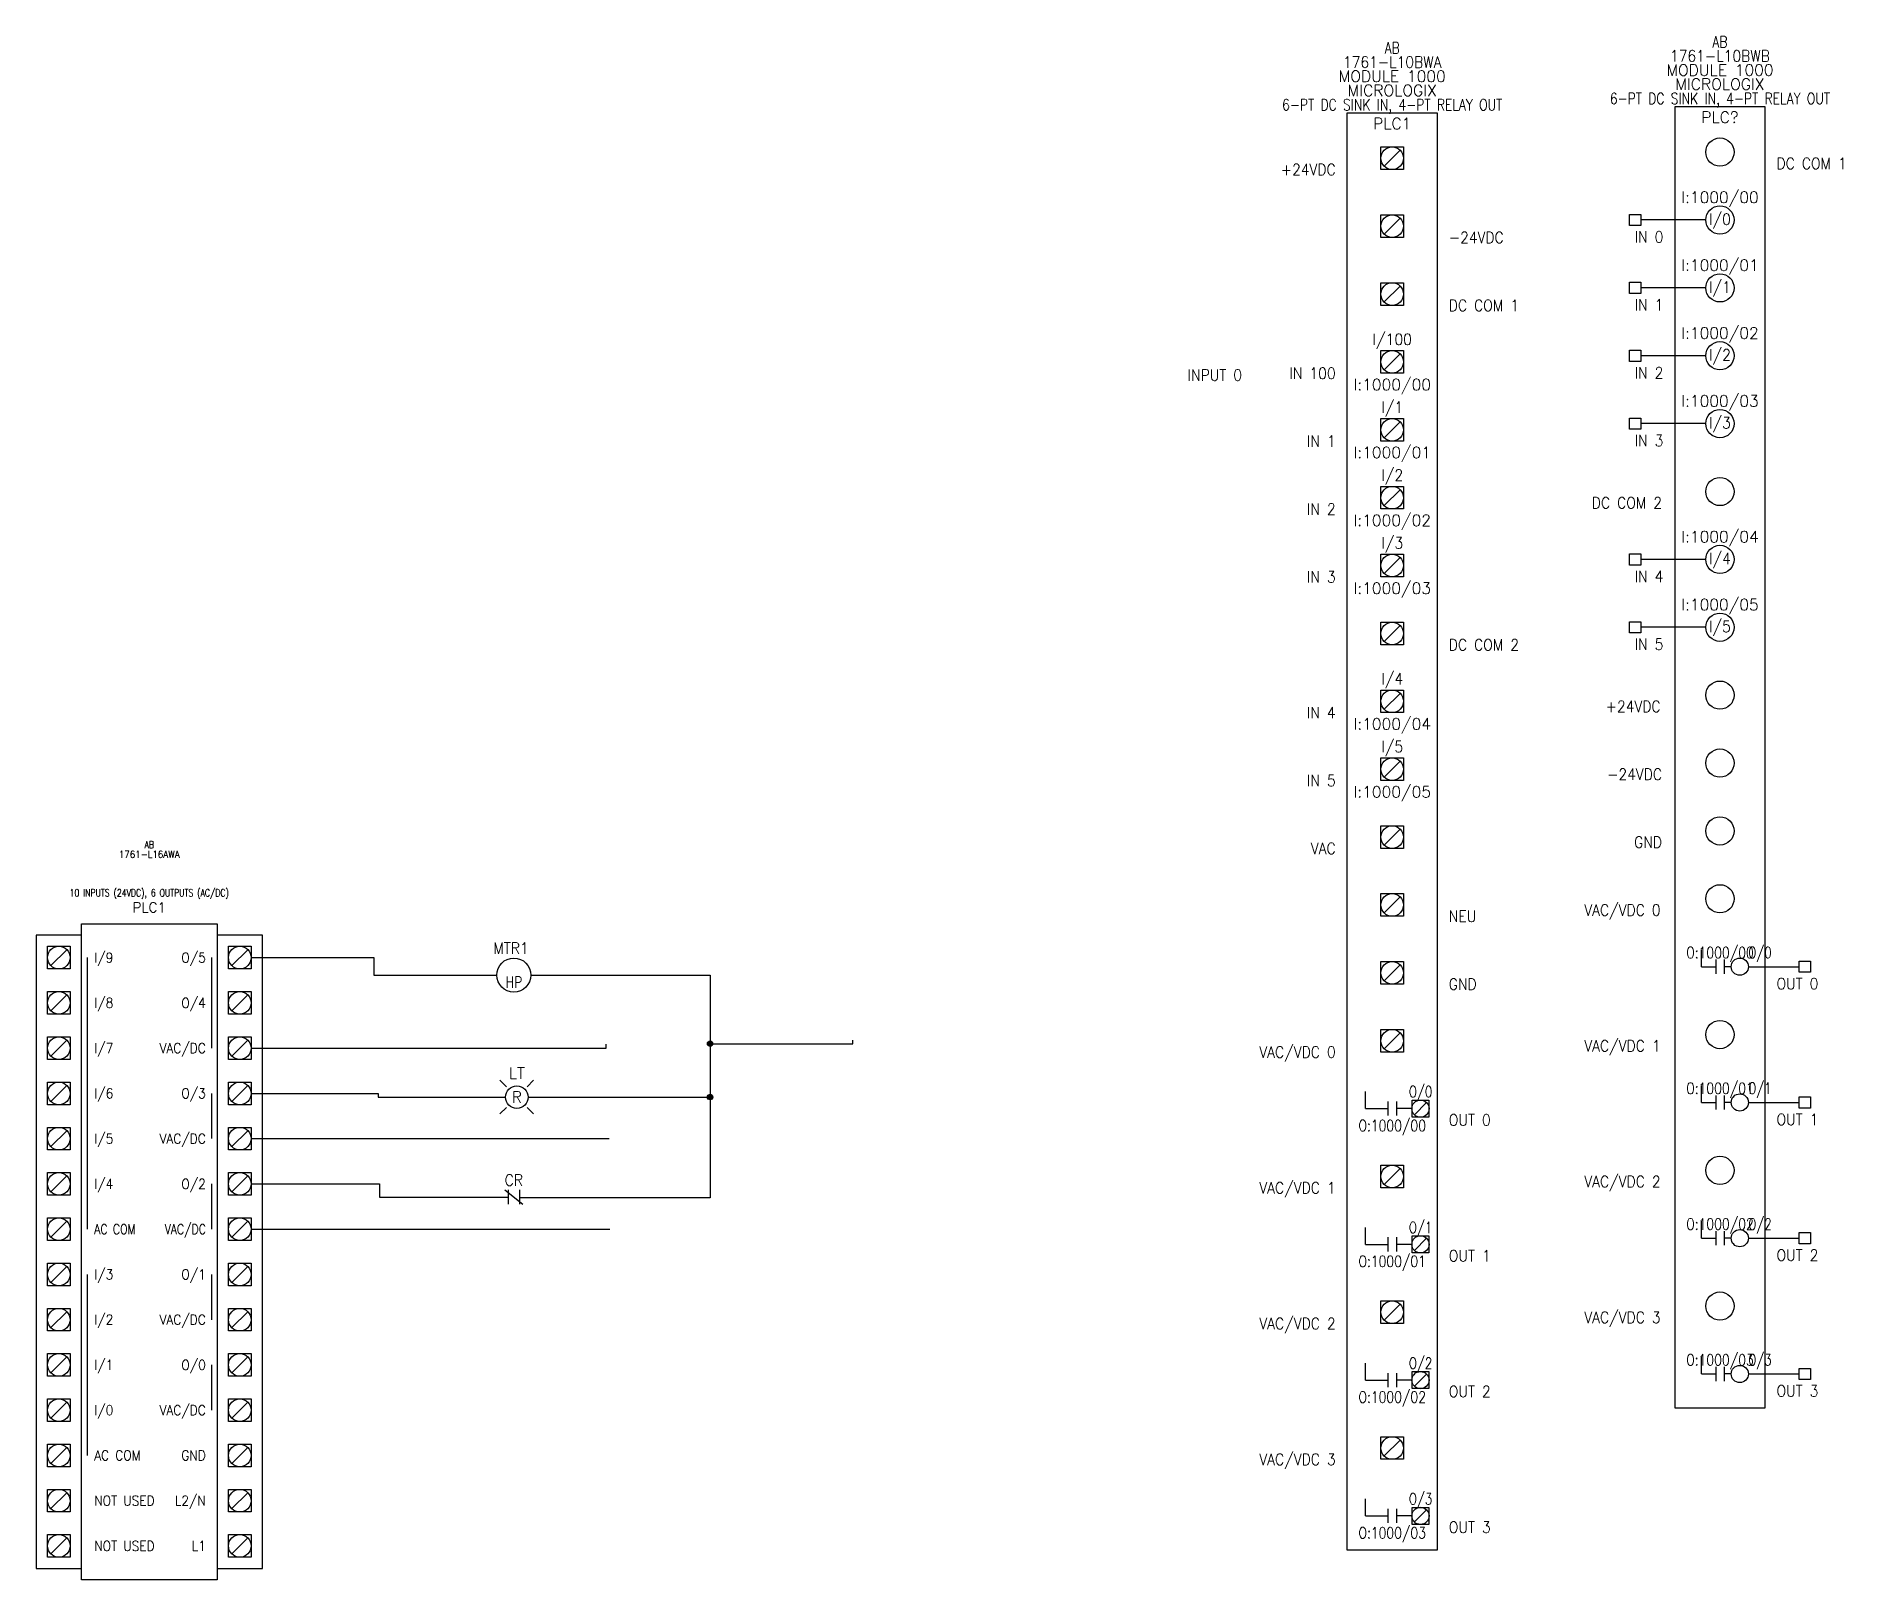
# Model space of a CAD drawing. Header units: inches. Extents: x 5.6 to 25.5, y 3.7 to 20.8.
import ezdxf
from ezdxf.enums import TextEntityAlignment as Align

# ---------------------------------------------------------------- set-up
doc = ezdxf.new("R2010")
doc.units = ezdxf.units.IN
doc.header["$MEASUREMENT"] = 0
for name, color, linetype in [('DESC', 150, 'Continuous'), ('MISC', 7, 'Continuous'), ('SYMS', 7, 'Continuous'), ('TAGS', 150, 'Continuous'), ('TERMS', 123, 'Continuous'), ('WIRES', 10, 'Continuous')]:
    doc.layers.add(name, color=color, linetype=linetype)
doc.styles.add('WD', font='romans.shx')

# ---------------------------------------------------------------- blocks, each defined once
blk = doc.blocks.new('PLCIO_57A')
at = {"layer": 'SYMS'}
for p, q in [((0.5, 0.5), (-0.5, 0.5)), ((-0.5, 0.5), (-0.5, -15.375)), ((0.5, -15.375), (0.5, 0.5)), ((-0.125, 0.125), (0.125, 0.125)), ((-0.125, -0.125), (-0.125, 0.125)), ((-0.125, 0.125), (0.125, 0.125)), ((-0.125, -0.125), (-0.125, 0.125)), ((0.088, 0.088), (-0.088, -0.088)), ((0.125, 0.125), (0.125, -0.125)), ((0.125, 0.125), (0.125, -0.125)), ((0.125, -0.125), (-0.125, -0.125)), ((0.125, -0.125), (-0.125, -0.125)), ((-0.125, -0.625), (0.125, -0.625)), ((-0.125, -0.875), (-0.125, -0.625)), ((0.088, -0.662), (-0.088, -0.838)), ((0.125, -0.625), (0.125, -0.875)), ((0.125, -0.875), (-0.125, -0.875)), ((-0.125, -1.375), (0.125, -1.375)), ((-0.125, -1.625), (-0.125, -1.375)), ((0.125, -1.375), (0.125, -1.625)), ((0.088, -1.412), (-0.088, -1.588)), ((0.125, -1.625), (-0.125, -1.625)), ((-0.125, -2.125), (0.125, -2.125)), ((-0.125, -2.375), (-0.125, -2.125)), ((-0.125, -2.125), (0.125, -2.125)), ((-0.125, -2.375), (-0.125, -2.125)), ((0.088, -2.162), (-0.088, -2.338)), ((0.125, -2.125), (0.125, -2.375)), ((0.125, -2.125), (0.125, -2.375)), ((0.125, -2.375), (-0.125, -2.375)), ((0.125, -2.375), (-0.125, -2.375)), ((-0.125, -2.875), (0.125, -2.875)), ((-0.125, -3.125), (-0.125, -2.875)), ((-0.125, -2.875), (0.125, -2.875)), ((-0.125, -3.125), (-0.125, -2.875)), ((0.088, -2.912), (-0.088, -3.088)), ((0.125, -2.875), (0.125, -3.125)), ((0.125, -2.875), (0.125, -3.125)), ((0.125, -3.125), (-0.125, -3.125)), ((0.125, -3.125), (-0.125, -3.125)), ((-0.125, -3.625), (0.125, -3.625)), ((-0.125, -3.875), (-0.125, -3.625)), ((-0.125, -3.625), (0.125, -3.625)), ((-0.125, -3.875), (-0.125, -3.625)), ((0.088, -3.662), (-0.088, -3.838)), ((0.125, -3.625), (0.125, -3.875)), ((0.125, -3.625), (0.125, -3.875)), ((0.125, -3.875), (-0.125, -3.875)), ((0.125, -3.875), (-0.125, -3.875)), ((-0.125, -4.375), (0.125, -4.375)), ((-0.125, -4.625), (-0.125, -4.375)), ((-0.125, -4.375), (0.125, -4.375)), ((-0.125, -4.625), (-0.125, -4.375)), ((0.125, -4.375), (0.125, -4.625)), ((0.125, -4.375), (0.125, -4.625)), ((0.088, -4.412), (-0.088, -4.588)), ((0.125, -4.625), (-0.125, -4.625)), ((0.125, -4.625), (-0.125, -4.625)), ((-0.125, -5.125), (0.125, -5.125)), ((-0.125, -5.375), (-0.125, -5.125)), ((0.088, -5.162), (-0.088, -5.338)), ((0.125, -5.125), (0.125, -5.375)), ((0.125, -5.375), (-0.125, -5.375)), ((-0.125, -5.875), (0.125, -5.875)), ((-0.125, -6.125), (-0.125, -5.875)), ((-0.125, -5.875), (0.125, -5.875)), ((-0.125, -6.125), (-0.125, -5.875)), ((0.088, -5.912), (-0.088, -6.088)), ((0.125, -5.875), (0.125, -6.125)), ((0.125, -5.875), (0.125, -6.125)), ((0.125, -6.125), (-0.125, -6.125)), ((0.125, -6.125), (-0.125, -6.125)), ((-0.125, -6.625), (0.125, -6.625)), ((-0.125, -6.875), (-0.125, -6.625)), ((-0.125, -6.625), (0.125, -6.625)), ((-0.125, -6.875), (-0.125, -6.625)), ((0.088, -6.662), (-0.088, -6.838)), ((0.125, -6.625), (0.125, -6.875)), ((0.125, -6.625), (0.125, -6.875)), ((0.125, -6.875), (-0.125, -6.875)), ((0.125, -6.875), (-0.125, -6.875)), ((-0.125, -7.375), (0.125, -7.375)), ((-0.125, -7.625), (-0.125, -7.375)), ((-0.125, -7.375), (0.125, -7.375)), ((-0.125, -7.625), (-0.125, -7.375)), ((0.125, -7.375), (0.125, -7.625)), ((0.125, -7.375), (0.125, -7.625)), ((0.088, -7.412), (-0.088, -7.588)), ((0.125, -7.625), (-0.125, -7.625)), ((0.125, -7.625), (-0.125, -7.625)), ((-0.125, -8.125), (0.125, -8.125)), ((-0.125, -8.375), (-0.125, -8.125)), ((0.088, -8.162), (-0.088, -8.338)), ((0.125, -8.125), (0.125, -8.375)), ((0.125, -8.375), (-0.125, -8.375)), ((-0.125, -8.875), (0.125, -8.875)), ((-0.125, -9.125), (-0.125, -8.875)), ((0.088, -8.912), (-0.088, -9.088)), ((0.125, -8.875), (0.125, -9.125)), ((0.125, -9.125), (-0.125, -9.125)), ((-0.125, -9.625), (0.125, -9.625)), ((-0.125, -9.875), (-0.125, -9.625)), ((-0.125, -9.625), (0.125, -9.625)), ((-0.125, -9.875), (-0.125, -9.625)), ((0.088, -9.662), (-0.088, -9.838)), ((0.125, -9.625), (0.125, -9.875)), ((0.125, -9.625), (0.125, -9.875)), ((0.125, -9.875), (-0.125, -9.875)), ((0.125, -9.875), (-0.125, -9.875)), ((-0.297, -10.5), (-0.297, -10.312)), ((-0.297, -10.5), (-0.047, -10.5)), ((-0.047, -10.422), (-0.047, -10.578)), ((0.047, -10.422), (0.047, -10.578)), ((0.219, -10.5), (0.047, -10.5)), ((0.219, -10.406), (0.406, -10.406)), ((0.219, -10.594), (0.219, -10.406)), ((0.38, -10.433), (0.245, -10.567)), ((0.406, -10.406), (0.406, -10.594)), ((0.406, -10.594), (0.219, -10.594)), ((-0.125, -11.125), (0.125, -11.125)), ((-0.125, -11.375), (-0.125, -11.125)), ((-0.125, -11.125), (0.125, -11.125)), ((-0.125, -11.375), (-0.125, -11.125)), ((0.088, -11.162), (-0.088, -11.338)), ((0.125, -11.125), (0.125, -11.375)), ((0.125, -11.125), (0.125, -11.375)), ((0.125, -11.375), (-0.125, -11.375)), ((0.125, -11.375), (-0.125, -11.375)), ((-0.297, -12), (-0.297, -11.812)), ((-0.047, -11.922), (-0.047, -12.078)), ((0.047, -11.922), (0.047, -12.078)), ((0.219, -11.906), (0.406, -11.906)), ((0.219, -12.094), (0.219, -11.906)), ((0.38, -11.933), (0.245, -12.067)), ((0.406, -11.906), (0.406, -12.094)), ((-0.297, -12), (-0.047, -12)), ((0.219, -12), (0.047, -12)), ((0.406, -12.094), (0.219, -12.094)), ((-0.125, -12.625), (0.125, -12.625)), ((-0.125, -12.875), (-0.125, -12.625)), ((-0.125, -12.625), (0.125, -12.625)), ((-0.125, -12.875), (-0.125, -12.625)), ((0.088, -12.662), (-0.088, -12.838)), ((0.125, -12.625), (0.125, -12.875)), ((0.125, -12.625), (0.125, -12.875)), ((0.125, -12.875), (-0.125, -12.875)), ((0.125, -12.875), (-0.125, -12.875)), ((-0.297, -13.5), (-0.297, -13.312)), ((-0.297, -13.5), (-0.047, -13.5)), ((-0.047, -13.422), (-0.047, -13.578)), ((0.047, -13.422), (0.047, -13.578)), ((0.219, -13.5), (0.047, -13.5)), ((0.219, -13.406), (0.406, -13.406)), ((0.219, -13.594), (0.219, -13.406)), ((0.38, -13.433), (0.245, -13.567)), ((0.406, -13.406), (0.406, -13.594)), ((0.406, -13.594), (0.219, -13.594)), ((-0.125, -14.125), (0.125, -14.125)), ((-0.125, -14.375), (-0.125, -14.125)), ((-0.125, -14.125), (0.125, -14.125)), ((-0.125, -14.375), (-0.125, -14.125)), ((0.088, -14.162), (-0.088, -14.338)), ((0.125, -14.125), (0.125, -14.375)), ((0.125, -14.125), (0.125, -14.375)), ((0.125, -14.375), (-0.125, -14.375)), ((0.125, -14.375), (-0.125, -14.375)), ((-0.297, -15), (-0.297, -14.812)), ((-0.047, -14.922), (-0.047, -15.078)), ((0.047, -14.922), (0.047, -15.078)), ((0.219, -14.906), (0.406, -14.906)), ((0.219, -15.094), (0.219, -14.906)), ((0.38, -14.933), (0.245, -15.067)), ((0.406, -14.906), (0.406, -15.094)), ((-0.297, -15), (-0.047, -15)), ((0.219, -15), (0.047, -15)), ((0.406, -15.094), (0.219, -15.094)), ((-0.5, -15.375), (0.5, -15.375))]:
    blk.add_line(p, q, dxfattribs=at)
for centre, radius in [((0, 0), 0.125), ((0, -0.75), 0.125), ((0, -1.5), 0.125), ((0, -2.25), 0.125), ((0, -3), 0.125), ((0, -3.75), 0.125), ((0, -4.5), 0.125), ((0, -5.25), 0.125), ((0, -6), 0.125), ((0, -6.75), 0.125), ((0, -7.5), 0.125), ((0, -8.25), 0.125), ((0, -9), 0.125), ((0, -9.75), 0.125), ((0.312, -10.5), 0.095), ((0, -11.25), 0.125), ((0.312, -12), 0.095), ((0, -12.75), 0.125), ((0.312, -13.5), 0.095), ((0, -14.25), 0.125), ((0.312, -15), 0.095)]:
    blk.add_circle(centre, radius, dxfattribs=at)
at = {"layer": 'SYMS', "style": 'WD'}
for tag, width, p in [('INST', 0.8, (0, 1.482)), ('LOC', 0.8, (0, 1.312)), ('MFG', 0.8, (0, 1.156)), ('CAT', 0.9, (0, 1)), ('DESC', 0.8, (0, 0.53)), ('TERM01', 0.9, (0, 0.157)), ('TERM02', 0.9, (0, -0.562)), ('TERM03', 0.9, (0, -1.312)), ('TERM04', 0.9, (0, -2.062)), ('TERM05', 0.9, (0, -2.812)), ('TERM06', 0.9, (0, -3.562)), ('TERM07', 0.9, (0, -4.312)), ('TERM08', 0.9, (0, -5.062)), ('TERM09', 0.9, (0, -5.812)), ('TERM10', 0.9, (0, -6.562)), ('TERM11', 0.9, (0, -7.312)), ('TERM12', 0.9, (0, -8.062)), ('TERM13', 0.9, (0, -8.812)), ('TERM14', 0.9, (0, -9.562)), ('TERM15', 0.75, (0.312, -10.375)), ('TERM16', 0.9, (0, -11.062)), ('TERM17', 0.75, (0.312, -11.875)), ('TERM18', 0.9, (0, -12.562)), ('TERM19', 0.75, (0.312, -13.375)), ('TERM20', 0.9, (0, -14.062)), ('TERM21', 0.75, (0.312, -14.875))]:
    blk.add_attdef(tag, text='', height=0.125, dxfattribs=dict(at, width=width)).set_placement(p, align=Align.CENTER)
at = {"layer": 'SYMS', "linetype": 'Continuous', "style": 'WD', "flags": 9}
blk.add_attdef('ASSYCODE', text='', height=0.01, dxfattribs=at).set_placement((0.23, 1.071), align=Align.CENTER)
at = {"layer": 'SYMS', "style": 'WD'}
for tag, p in [('LINE1', (0, 0.844)), ('LINE2', (0, 0.688)), ('TAG', (0, 0.322))]:
    blk.add_attdef(tag, text='', height=0.125, dxfattribs=at).set_placement(p, align=Align.CENTER)
at = {"layer": 'SYMS', "style": 'WD', "flags": 1}
for tag, p, height in [('X4TERM01', (-0.125, 0), 0.01), ('X1TERM02', (0.125, -0.75), 0.01), ('X1TERM03', (0.125, -1.5), 0.01), ('X4TERM04', (-0.125, -2.25), 0.01), ('X4TERM05', (-0.125, -3), 0.01), ('X4TERM06', (-0.125, -3.75), 0.01), ('X4TERM07', (-0.125, -4.5), 0.01), ('X1TERM08', (0.125, -5.25), 0.01), ('X4TERM09', (-0.125, -6), 0.01), ('X4TERM10', (-0.125, -6.75), 0.01), ('X4TERM11', (-0.125, -7.5), 0.01), ('X1TERM12', (0.125, -8.25), 0.01), ('X1TERM13', (0.125, -9), 0.01), ('X4TERM14', (-0.125, -9.75), 0.01), ('X1TERM15R', (0.406, -10.5), 0.0125), ('X4TERM16', (-0.125, -11.25), 0.01), ('X1TERM17R', (0.406, -12), 0.0125), ('X4TERM18', (-0.125, -12.75), 0.01), ('X1TERM19R', (0.406, -13.5), 0.0125), ('X4TERM20', (-0.125, -14.25), 0.01), ('X1TERM21R', (0.406, -15), 0.0125)]:
    blk.add_attdef(tag, p, '', height=height, dxfattribs=at)
at = {"layer": 'SYMS', "style": 'WD', "width": 0.9}
for tag, p in [('TERMDESC01', (-0.625, -0.062)), ('TERMDESC04', (-0.625, -2.312)), ('TERMDESC05', (-0.625, -3.062)), ('TERMDESC06', (-0.625, -3.812)), ('TERMDESC07', (-0.625, -4.562)), ('TERMDESC09', (-0.625, -6.062)), ('TERMDESC10', (-0.625, -6.812)), ('TERMDESC11', (-0.625, -7.562)), ('TERMDESC14', (-0.625, -9.812)), ('TERMDESC16', (-0.625, -11.312)), ('TERMDESC18', (-0.625, -12.812)), ('TERMDESC20', (-0.625, -14.312))]:
    blk.add_attdef(tag, text='', height=0.125, dxfattribs=at).set_placement(p, align=Align.TOP_RIGHT)
for tag, p in [('TERMDESC02', (0.625, -0.812)), ('TERMDESC03', (0.625, -1.562)), ('TERMDESC08', (0.625, -5.312)), ('TERMDESC12', (0.625, -8.312)), ('TERMDESC13', (0.625, -9.062)), ('TERMDESC15', (0.625, -10.562)), ('TERMDESC17', (0.625, -12.062)), ('TERMDESC19', (0.625, -13.562)), ('TERMDESC21', (0.625, -15.062))]:
    blk.add_attdef(tag, text='', height=0.125, dxfattribs=at).set_placement(p, align=Align.TOP_LEFT)
for tag, p in [('DESCA04', (1.25, -2.219)), ('DESCB04', (1.25, -2.375)), ('DESCC04', (1.25, -2.531)), ('DESCD04', (1.25, -2.688)), ('DESCE04', (1.25, -2.844)), ('DESCA05', (1.25, -2.969)), ('DESCB05', (1.25, -3.125)), ('DESCC05', (1.25, -3.281)), ('DESCD05', (1.25, -3.438)), ('DESCE05', (1.25, -3.594)), ('DESCA06', (1.25, -3.719)), ('DESCB06', (1.25, -3.875)), ('DESCC06', (1.25, -4.031)), ('DESCD06', (1.25, -4.188)), ('DESCE06', (1.25, -4.344)), ('DESCA07', (1.25, -4.469)), ('DESCB07', (1.25, -4.625)), ('DESCC07', (1.25, -4.781)), ('DESCD07', (1.25, -4.938)), ('DESCE07', (1.25, -5.094)), ('DESCA09', (1.25, -5.969)), ('DESCB09', (1.25, -6.125)), ('DESCC09', (1.25, -6.281)), ('DESCD09', (1.25, -6.438)), ('DESCE09', (1.25, -6.594)), ('DESCA10', (1.25, -6.719)), ('DESCB10', (1.25, -6.875)), ('DESCC10', (1.25, -7.031)), ('DESCD10', (1.25, -7.188)), ('DESCE10', (1.25, -7.344))]:
    blk.add_attdef(tag, p, '', height=0.125, dxfattribs=at)
at = {"layer": 'SYMS', "style": 'WD'}
for tag, p in [('TAGA04', (0, -2.438)), ('TAGA05', (0, -3.188)), ('TAGA06', (0, -3.938)), ('TAGA07', (0, -4.688)), ('TAGA09', (0, -6.188)), ('TAGA10', (0, -6.938))]:
    blk.add_attdef(tag, text='', height=0.125, dxfattribs=at).set_placement(p, align=Align.TOP_CENTER)
at = {"layer": 'SYMS', "style": 'WD', "width": 0.9}
for tag, p in [('DESCA15', (-0.688, -10.469)), ('DESCB15', (-0.688, -10.625)), ('DESCC15', (-0.688, -10.781)), ('DESCD15', (-0.688, -10.938)), ('DESCE15', (-0.688, -11.094)), ('DESCA17', (-0.688, -11.969)), ('DESCB17', (-0.688, -12.125)), ('DESCC17', (-0.688, -12.281)), ('DESCD17', (-0.688, -12.438)), ('DESCE17', (-0.688, -12.594)), ('DESCA19', (-0.688, -13.469)), ('DESCB19', (-0.688, -13.625)), ('DESCC19', (-0.688, -13.781)), ('DESCD19', (-0.688, -13.938)), ('DESCE19', (-0.688, -14.094)), ('DESCA21', (-0.688, -14.969)), ('DESCB21', (-0.688, -15.125)), ('DESCC21', (-0.688, -15.281)), ('DESCD21', (-0.688, -15.438)), ('DESCE21', (-0.688, -15.594))]:
    blk.add_attdef(tag, text='', height=0.125, dxfattribs=at).set_placement(p, align=Align.RIGHT)
at = {"layer": 'SYMS', "style": 'WD', "width": 0.8}
for tag, p in [('TAGA15', (0, -10.625)), ('TAGA17', (0, -12.125)), ('TAGA19', (0, -13.625)), ('TAGA21', (0, -15.125))]:
    blk.add_attdef(tag, text='', height=0.125, dxfattribs=at).set_placement(p, align=Align.TOP_CENTER)
blk = doc.blocks.new('PLCIO_B12')
at = {"layer": 'SYMS'}
for p, q in [((0.5, 0.5), (-0.5, 0.5)), ((-0.5, 0.5), (-0.5, -13.875)), ((0.5, -13.875), (0.5, 0.5)), ((-1, -0.688), (-0.875, -0.688)), ((-1, -0.812), (-1, -0.688)), ((-0.875, -0.688), (-0.875, -0.812)), ((-0.156, -0.75), (-0.875, -0.75)), ((-0.875, -0.812), (-1, -0.812)), ((-1, -1.438), (-0.875, -1.438)), ((-1, -1.562), (-1, -1.438)), ((-0.875, -1.562), (-1, -1.562)), ((-0.875, -1.438), (-0.875, -1.562)), ((-0.156, -1.5), (-0.875, -1.5)), ((-1, -2.188), (-0.875, -2.188)), ((-1, -2.312), (-1, -2.188)), ((-0.875, -2.188), (-0.875, -2.312)), ((-0.875, -2.312), (-1, -2.312)), ((-0.156, -2.25), (-0.875, -2.25)), ((-1, -2.938), (-0.875, -2.938)), ((-1, -3.062), (-1, -2.938)), ((-0.875, -2.938), (-0.875, -3.062)), ((-0.875, -3.062), (-1, -3.062)), ((-0.156, -3), (-0.875, -3)), ((-1, -4.438), (-0.875, -4.438)), ((-1, -4.562), (-1, -4.438)), ((-0.875, -4.562), (-1, -4.562)), ((-0.875, -4.438), (-0.875, -4.562)), ((-0.156, -4.5), (-0.875, -4.5)), ((-1, -5.188), (-0.875, -5.188)), ((-1, -5.312), (-1, -5.188)), ((-0.875, -5.188), (-0.875, -5.312)), ((-0.875, -5.312), (-1, -5.312)), ((-0.156, -5.25), (-0.875, -5.25)), ((-0.203, -9), (-0.203, -8.812)), ((-0.047, -8.922), (-0.047, -9.078)), ((0.047, -8.922), (0.047, -9.078)), ((0.875, -8.938), (1, -8.938)), ((0.875, -9.062), (0.875, -8.938)), ((1, -8.938), (1, -9.062)), ((-0.203, -9), (-0.047, -9)), ((0.125, -9), (0.047, -9)), ((0.314, -9), (0.875, -9)), ((1, -9.062), (0.875, -9.062)), ((-0.203, -10.5), (-0.203, -10.312)), ((-0.203, -10.5), (-0.047, -10.5)), ((-0.047, -10.422), (-0.047, -10.578)), ((0.047, -10.422), (0.047, -10.578)), ((0.125, -10.5), (0.047, -10.5)), ((0.314, -10.5), (0.875, -10.5)), ((0.875, -10.438), (1, -10.438)), ((0.875, -10.562), (0.875, -10.438)), ((1, -10.562), (0.875, -10.562)), ((1, -10.438), (1, -10.562)), ((-0.203, -12), (-0.203, -11.812)), ((-0.047, -11.922), (-0.047, -12.078)), ((0.047, -11.922), (0.047, -12.078)), ((0.875, -11.938), (1, -11.938)), ((0.875, -12.062), (0.875, -11.938)), ((1, -11.938), (1, -12.062)), ((-0.203, -12), (-0.047, -12)), ((0.125, -12), (0.047, -12)), ((0.314, -12), (0.875, -12)), ((1, -12.062), (0.875, -12.062)), ((-0.203, -13.5), (-0.203, -13.312)), ((-0.203, -13.5), (-0.047, -13.5)), ((-0.047, -13.422), (-0.047, -13.578)), ((0.047, -13.422), (0.047, -13.578)), ((0.125, -13.5), (0.047, -13.5)), ((0.314, -13.5), (0.875, -13.5)), ((0.875, -13.438), (1, -13.438)), ((0.875, -13.562), (0.875, -13.438)), ((1, -13.562), (0.875, -13.562)), ((1, -13.438), (1, -13.562)), ((-0.5, -13.875), (0.5, -13.875))]:
    blk.add_line(p, q, dxfattribs=at)
for centre, radius in [((0, 0), 0.156), ((0, -0.75), 0.156), ((0, -1.5), 0.156), ((0, -2.25), 0.156), ((0, -3), 0.156), ((0, -3.75), 0.156), ((0, -4.5), 0.156), ((0, -5.25), 0.156), ((0, -6), 0.156), ((0, -6.75), 0.156), ((0, -7.5), 0.156), ((0, -8.25), 0.156), ((0.219, -9), 0.095), ((0, -9.75), 0.156), ((0.219, -10.5), 0.095), ((0, -11.25), 0.156), ((0.219, -12), 0.095), ((0, -12.75), 0.156), ((0.219, -13.5), 0.095)]:
    blk.add_circle(centre, radius, dxfattribs=at)
at = {"layer": 'SYMS', "style": 'WD'}
for tag, width, p in [('INST', 0.8, (0, 1.482)), ('LOC', 0.8, (0, 1.312)), ('MFG', 0.8, (0, 1.156)), ('CAT', 0.9, (0, 1)), ('DESC', 0.8, (0, 0.53))]:
    blk.add_attdef(tag, text='', height=0.125, dxfattribs=dict(at, width=width)).set_placement(p, align=Align.CENTER)
at = {"layer": 'SYMS', "linetype": 'Continuous', "style": 'WD', "flags": 9}
blk.add_attdef('ASSYCODE', text='', height=0.01, dxfattribs=at).set_placement((0.23, 1.071), align=Align.CENTER)
at = {"layer": 'SYMS', "style": 'WD'}
for tag, p in [('LINE1', (0, 0.844)), ('LINE2', (0, 0.688)), ('TAG', (0, 0.322)), ('TAGA02', (0, -0.562)), ('TAGA03', (0, -1.312)), ('TAGA04', (0, -2.062)), ('TAGA05', (0, -2.812)), ('TAGA07', (0, -4.312)), ('TAGA08', (0, -5.062))]:
    blk.add_attdef(tag, text='', height=0.125, dxfattribs=at).set_placement(p, align=Align.CENTER)
for tag, width, p in [('TERM01', 0.9, (0, 0)), ('TERM06', 0.9, (0, -3.75)), ('TERM10', 0.9, (0, -6.75)), ('TERM11', 0.9, (0, -7.5)), ('TAGA13', 0.8, (0, -8.844)), ('TAGA15', 0.8, (0, -10.344)), ('TAGA17', 0.8, (0, -11.844)), ('TAGA19', 0.8, (0, -13.344))]:
    blk.add_attdef(tag, text='', height=0.125, dxfattribs=dict(at, width=width)).set_placement(p, align=Align.MIDDLE_CENTER)
at = {"layer": 'SYMS', "style": 'WD', "flags": 1}
for tag, p in [('X1TERM01', (0.156, 0)), ('X4TERM02', (-1, -0.75)), ('X4TERM03', (-1, -1.5)), ('X4TERM04', (-1, -2.25)), ('X4TERM05', (-1, -3)), ('X1TERM06', (0.156, -3.75)), ('X4TERM07', (-1, -4.5)), ('X4TERM08', (-1, -5.25)), ('X4TERM09', (-0.156, -6)), ('X1TERM10', (0.156, -6.75)), ('X1TERM11', (0.156, -7.5)), ('X4TERM12', (-0.156, -8.25)), ('X1TERM13', (1, -9)), ('X4TERM14', (-0.156, -9.75)), ('X1TERM15', (1, -10.5)), ('X4TERM16', (-0.156, -11.25)), ('X1TERM17', (1, -12)), ('X4TERM18', (-0.156, -12.75)), ('X1TERM19', (1, -13.5))]:
    blk.add_attdef(tag, p, '', height=0.01, dxfattribs=at)
at = {"layer": 'SYMS', "style": 'WD', "width": 0.9}
for tag, p in [('TERMDESC01', (0.625, -0.062)), ('TERMDESC13', (0.625, -9.125)), ('TERMDESC15', (0.625, -10.625)), ('TERMDESC17', (0.625, -12.125)), ('TERMDESC19', (0.625, -13.625))]:
    blk.add_attdef(tag, text='', height=0.125, dxfattribs=at).set_placement(p, align=Align.TOP_LEFT)
at = {"layer": 'SYMS', "style": 'WD'}
for tag, p, width in [('DESCA02', (1.25, -0.719), 0.9), ('DESCB02', (1.25, -0.875), 0.9), ('DESCC02', (1.25, -1.031), 0.9), ('DESCD02', (1.25, -1.188), 0.9), ('DESCE02', (1.25, -1.344), 0.9), ('DESCA03', (1.25, -1.469), 0.9), ('DESCB03', (1.25, -1.625), 0.9), ('DESCC03', (1.25, -1.781), 0.9), ('DESCD03', (1.25, -1.938), 0.9), ('DESCE03', (1.25, -2.094), 0.9), ('DESCA04', (1.25, -2.219), 0.9), ('DESCB04', (1.25, -2.375), 0.9), ('DESCC04', (1.25, -2.531), 0.9), ('DESCD04', (1.25, -2.688), 0.9), ('DESCE04', (1.25, -2.844), 0.9), ('DESCA05', (1.25, -2.969), 0.9), ('DESCB05', (1.25, -3.125), 0.9), ('DESCC05', (1.25, -3.281), 0.9), ('DESCD05', (1.25, -3.438), 0.9), ('DESCE05', (1.25, -3.594), 0.9), ('DESCA07', (1.25, -4.469), 0.9), ('DESCB07', (1.25, -4.625), 0.9), ('DESCC07', (1.25, -4.781), 0.9), ('DESCD07', (1.25, -4.938), 0.9), ('DESCE07', (1.25, -5.094), 0.9), ('DESCA08', (1.25, -5.219), 0.9), ('DESCB08', (1.25, -5.375), 0.9), ('DESCC08', (1.25, -5.531), 0.9), ('DESCD08', (1.25, -5.688), 0.9), ('DESCE08', (1.25, -5.844), 0.9), ('TERM13', (0.312, -8.906), 0.75), ('TERM15', (0.312, -10.406), 0.75), ('TERM17', (0.312, -11.906), 0.75), ('TERM19', (0.312, -13.406), 0.75)]:
    blk.add_attdef(tag, p, '', height=0.125, dxfattribs=dict(at, width=width))
at = {"layer": 'SYMS', "style": 'WD', "width": 0.9}
for tag, p in [('TERM02', (0, -0.75)), ('TERM03', (0, -1.5)), ('TERM04', (0, -2.25)), ('TERM05', (0, -3)), ('TERM07', (0, -4.5)), ('TERM08', (0, -5.25)), ('TERM09', (0, -6)), ('TERM12', (0, -8.25)), ('TERM14', (0, -9.75)), ('TERM16', (0, -11.25)), ('TERM18', (0, -12.75))]:
    blk.add_attdef(tag, text='', height=0.125, dxfattribs=at).set_placement(p, align=Align.MIDDLE)
for tag, p in [('TERMDESC02', (-0.625, -0.875)), ('TERMDESC03', (-0.625, -1.625)), ('TERMDESC04', (-0.625, -2.375)), ('TERMDESC05', (-0.625, -3.125)), ('TERMDESC06', (-0.641, -3.812)), ('TERMDESC07', (-0.625, -4.625)), ('TERMDESC08', (-0.625, -5.375)), ('TERMDESC09', (-0.656, -6.062)), ('TERMDESC10', (-0.641, -6.812)), ('TERMDESC11', (-0.641, -7.562)), ('TERMDESC12', (-0.656, -8.312)), ('TERMDESC14', (-0.656, -9.812)), ('TERMDESC16', (-0.656, -11.312)), ('TERMDESC18', (-0.656, -12.812))]:
    blk.add_attdef(tag, text='', height=0.125, dxfattribs=at).set_placement(p, align=Align.TOP_RIGHT)
for tag, p in [('DESCA13', (-0.688, -8.969)), ('DESCB13', (-0.688, -9.125)), ('DESCC13', (-0.688, -9.281)), ('DESCD13', (-0.688, -9.438)), ('DESCE13', (-0.688, -9.594)), ('DESCA15', (-0.688, -10.469)), ('DESCB15', (-0.688, -10.625)), ('DESCC15', (-0.688, -10.781)), ('DESCD15', (-0.688, -10.938)), ('DESCE15', (-0.688, -11.094)), ('DESCA17', (-0.688, -11.969)), ('DESCB17', (-0.688, -12.125)), ('DESCC17', (-0.688, -12.281)), ('DESCD17', (-0.688, -12.438)), ('DESCE17', (-0.688, -12.594)), ('DESCA19', (-0.688, -13.469)), ('DESCB19', (-0.688, -13.625)), ('DESCC19', (-0.688, -13.781)), ('DESCD19', (-0.688, -13.938)), ('DESCE19', (-0.688, -14.094))]:
    blk.add_attdef(tag, text='', height=0.125, dxfattribs=at).set_placement(p, align=Align.RIGHT)
blk = doc.blocks.new('PLCIO50E1761-L16AWA')
for p, q in [((-1.25, 0.25), (-1.25, -6.75)), ((-0.75, 0.25), (-1.25, 0.25)), ((-0.75, 0.375), (0.75, 0.375)), ((-0.75, 0.25), (-0.75, 0.375)), ((-0.75, -6.75), (-0.75, 0.25)), ((0.75, 0.375), (0.75, -6.875)), ((1.25, 0.25), (0.75, 0.25)), ((1.25, -6.75), (1.25, 0.25)), ((-1.125, 0.125), (-0.875, 0.125)), ((-1.125, -0.125), (-1.125, 0.125)), ((-0.912, 0.088), (-1.088, -0.088)), ((-0.875, 0.125), (-0.875, -0.125)), ((-0.688, 0), (-0.688, -3)), ((0.688, 0), (0.688, -1)), ((0.875, -0.125), (0.875, 0.125)), ((0.875, 0.125), (1.125, 0.125)), ((1.088, 0.088), (0.912, -0.088)), ((1.125, 0.125), (1.125, -0.125)), ((-0.875, -0.125), (-1.125, -0.125)), ((1.125, -0.125), (0.875, -0.125)), ((-1.125, -0.375), (-0.875, -0.375)), ((-1.125, -0.375), (-0.875, -0.375)), ((-1.125, -0.625), (-1.125, -0.375)), ((-1.125, -0.625), (-1.125, -0.375)), ((-0.875, -0.375), (-0.875, -0.625)), ((-0.875, -0.375), (-0.875, -0.625)), ((0.875, -0.625), (0.875, -0.375)), ((0.875, -0.375), (1.125, -0.375)), ((1.125, -0.375), (1.125, -0.625)), ((-0.912, -0.412), (-1.088, -0.588)), ((1.088, -0.412), (0.912, -0.588)), ((-0.875, -0.625), (-1.125, -0.625)), ((-0.875, -0.625), (-1.125, -0.625)), ((1.125, -0.625), (0.875, -0.625)), ((-1.125, -0.875), (-0.875, -0.875)), ((-1.125, -0.875), (-0.875, -0.875)), ((-1.125, -1.125), (-1.125, -0.875)), ((-1.125, -1.125), (-1.125, -0.875)), ((-0.912, -0.912), (-1.088, -1.088)), ((-0.875, -0.875), (-0.875, -1.125)), ((-0.875, -0.875), (-0.875, -1.125)), ((0.875, -1.125), (0.875, -0.875)), ((0.875, -0.875), (1.125, -0.875)), ((1.088, -0.912), (0.912, -1.088)), ((1.125, -0.875), (1.125, -1.125)), ((-0.875, -1.125), (-1.125, -1.125)), ((-0.875, -1.125), (-1.125, -1.125)), ((1.125, -1.125), (0.875, -1.125)), ((-1.125, -1.375), (-0.875, -1.375)), ((-1.125, -1.375), (-0.875, -1.375)), ((-1.125, -1.625), (-1.125, -1.375)), ((-1.125, -1.625), (-1.125, -1.375)), ((-0.875, -1.375), (-0.875, -1.625)), ((-0.875, -1.375), (-0.875, -1.625)), ((0.875, -1.625), (0.875, -1.375)), ((0.875, -1.375), (1.125, -1.375)), ((1.125, -1.375), (1.125, -1.625)), ((-0.912, -1.412), (-1.088, -1.588)), ((0.688, -1.5), (0.688, -2)), ((1.088, -1.412), (0.912, -1.588)), ((-0.875, -1.625), (-1.125, -1.625)), ((-0.875, -1.625), (-1.125, -1.625)), ((1.125, -1.625), (0.875, -1.625)), ((-1.125, -1.875), (-0.875, -1.875)), ((-1.125, -1.875), (-0.875, -1.875)), ((-1.125, -2.125), (-1.125, -1.875)), ((-1.125, -2.125), (-1.125, -1.875)), ((-0.912, -1.912), (-1.088, -2.088)), ((-0.875, -1.875), (-0.875, -2.125)), ((-0.875, -1.875), (-0.875, -2.125)), ((0.875, -2.125), (0.875, -1.875)), ((0.875, -2.125), (0.875, -1.875)), ((0.875, -1.875), (1.125, -1.875)), ((0.875, -1.875), (1.125, -1.875)), ((1.088, -1.912), (0.912, -2.088)), ((1.125, -1.875), (1.125, -2.125)), ((1.125, -1.875), (1.125, -2.125)), ((-0.875, -2.125), (-1.125, -2.125)), ((-0.875, -2.125), (-1.125, -2.125)), ((1.125, -2.125), (0.875, -2.125)), ((1.125, -2.125), (0.875, -2.125)), ((-1.125, -2.375), (-0.875, -2.375)), ((-1.125, -2.375), (-0.875, -2.375)), ((-1.125, -2.625), (-1.125, -2.375)), ((-1.125, -2.625), (-1.125, -2.375)), ((-0.875, -2.375), (-0.875, -2.625)), ((-0.875, -2.375), (-0.875, -2.625)), ((0.875, -2.625), (0.875, -2.375)), ((0.875, -2.375), (1.125, -2.375)), ((1.125, -2.375), (1.125, -2.625)), ((-0.912, -2.412), (-1.088, -2.588)), ((0.688, -2.5), (0.688, -3)), ((1.088, -2.412), (0.912, -2.588)), ((-0.875, -2.625), (-1.125, -2.625)), ((-0.875, -2.625), (-1.125, -2.625)), ((1.125, -2.625), (0.875, -2.625)), ((-1.125, -2.875), (-0.875, -2.875)), ((-1.125, -2.875), (-0.875, -2.875)), ((-1.125, -3.125), (-1.125, -2.875)), ((-1.125, -3.125), (-1.125, -2.875)), ((-0.912, -2.912), (-1.088, -3.088)), ((-0.875, -2.875), (-0.875, -3.125)), ((-0.875, -2.875), (-0.875, -3.125)), ((0.875, -3.125), (0.875, -2.875)), ((0.875, -2.875), (1.125, -2.875)), ((1.088, -2.912), (0.912, -3.088)), ((1.125, -2.875), (1.125, -3.125)), ((-0.875, -3.125), (-1.125, -3.125)), ((-0.875, -3.125), (-1.125, -3.125)), ((1.125, -3.125), (0.875, -3.125)), ((-1.125, -3.375), (-0.875, -3.375)), ((-1.125, -3.375), (-0.875, -3.375)), ((-1.125, -3.625), (-1.125, -3.375)), ((-1.125, -3.625), (-1.125, -3.375)), ((-0.875, -3.375), (-0.875, -3.625)), ((-0.875, -3.375), (-0.875, -3.625)), ((0.875, -3.625), (0.875, -3.375)), ((0.875, -3.375), (1.125, -3.375)), ((1.125, -3.375), (1.125, -3.625)), ((-0.912, -3.412), (-1.088, -3.588)), ((-0.688, -3.5), (-0.688, -5.5)), ((0.688, -3.5), (0.688, -4)), ((1.088, -3.412), (0.912, -3.588)), ((-0.875, -3.625), (-1.125, -3.625)), ((-0.875, -3.625), (-1.125, -3.625)), ((1.125, -3.625), (0.875, -3.625)), ((-1.125, -3.875), (-0.875, -3.875)), ((-1.125, -3.875), (-0.875, -3.875)), ((-1.125, -4.125), (-1.125, -3.875)), ((-1.125, -4.125), (-1.125, -3.875)), ((-0.912, -3.912), (-1.088, -4.088)), ((-0.875, -3.875), (-0.875, -4.125)), ((-0.875, -3.875), (-0.875, -4.125)), ((0.875, -4.125), (0.875, -3.875)), ((0.875, -3.875), (1.125, -3.875)), ((1.088, -3.912), (0.912, -4.088)), ((1.125, -3.875), (1.125, -4.125)), ((-0.875, -4.125), (-1.125, -4.125)), ((-0.875, -4.125), (-1.125, -4.125)), ((1.125, -4.125), (0.875, -4.125)), ((-1.125, -4.375), (-0.875, -4.375)), ((-1.125, -4.375), (-0.875, -4.375)), ((-1.125, -4.625), (-1.125, -4.375)), ((-1.125, -4.625), (-1.125, -4.375)), ((-0.875, -4.375), (-0.875, -4.625)), ((-0.875, -4.375), (-0.875, -4.625)), ((0.875, -4.625), (0.875, -4.375)), ((0.875, -4.375), (1.125, -4.375)), ((1.125, -4.375), (1.125, -4.625)), ((-0.912, -4.412), (-1.088, -4.588)), ((0.688, -4.5), (0.688, -5)), ((1.088, -4.412), (0.912, -4.588)), ((-0.875, -4.625), (-1.125, -4.625)), ((-0.875, -4.625), (-1.125, -4.625)), ((1.125, -4.625), (0.875, -4.625)), ((-1.125, -4.875), (-0.875, -4.875)), ((-1.125, -4.875), (-0.875, -4.875)), ((-1.125, -5.125), (-1.125, -4.875)), ((-1.125, -5.125), (-1.125, -4.875)), ((-0.912, -4.912), (-1.088, -5.088)), ((-0.875, -4.875), (-0.875, -5.125)), ((-0.875, -4.875), (-0.875, -5.125)), ((0.875, -5.125), (0.875, -4.875)), ((0.875, -4.875), (1.125, -4.875)), ((1.088, -4.912), (0.912, -5.088)), ((1.125, -4.875), (1.125, -5.125)), ((-0.875, -5.125), (-1.125, -5.125)), ((-0.875, -5.125), (-1.125, -5.125)), ((1.125, -5.125), (0.875, -5.125)), ((-1.125, -5.375), (-0.875, -5.375)), ((-1.125, -5.375), (-0.875, -5.375)), ((-1.125, -5.625), (-1.125, -5.375)), ((-1.125, -5.625), (-1.125, -5.375)), ((-0.875, -5.375), (-0.875, -5.625)), ((-0.875, -5.375), (-0.875, -5.625)), ((0.875, -5.625), (0.875, -5.375)), ((0.875, -5.375), (1.125, -5.375)), ((1.125, -5.375), (1.125, -5.625)), ((-0.912, -5.412), (-1.088, -5.588)), ((1.088, -5.412), (0.912, -5.588)), ((-0.875, -5.625), (-1.125, -5.625)), ((-0.875, -5.625), (-1.125, -5.625)), ((1.125, -5.625), (0.875, -5.625)), ((-1.125, -5.875), (-0.875, -5.875)), ((-1.125, -5.875), (-0.875, -5.875)), ((-1.125, -6.125), (-1.125, -5.875)), ((-1.125, -6.125), (-1.125, -5.875)), ((-0.912, -5.912), (-1.088, -6.088)), ((-0.875, -5.875), (-0.875, -6.125)), ((-0.875, -5.875), (-0.875, -6.125)), ((0.875, -6.125), (0.875, -5.875)), ((0.875, -5.875), (1.125, -5.875)), ((1.088, -5.912), (0.912, -6.088)), ((1.125, -5.875), (1.125, -6.125)), ((-0.875, -6.125), (-1.125, -6.125)), ((-0.875, -6.125), (-1.125, -6.125)), ((1.125, -6.125), (0.875, -6.125)), ((-1.125, -6.375), (-0.875, -6.375)), ((-1.125, -6.375), (-0.875, -6.375)), ((-1.125, -6.625), (-1.125, -6.375)), ((-1.125, -6.625), (-1.125, -6.375)), ((-0.875, -6.375), (-0.875, -6.625)), ((-0.875, -6.375), (-0.875, -6.625)), ((0.875, -6.625), (0.875, -6.375)), ((0.875, -6.625), (0.875, -6.375)), ((0.875, -6.375), (1.125, -6.375)), ((0.875, -6.375), (1.125, -6.375)), ((1.125, -6.375), (1.125, -6.625)), ((1.125, -6.375), (1.125, -6.625)), ((-0.912, -6.412), (-1.088, -6.588)), ((1.088, -6.412), (0.912, -6.588)), ((-1.25, -6.75), (-0.75, -6.75)), ((-0.875, -6.625), (-1.125, -6.625)), ((-0.875, -6.625), (-1.125, -6.625)), ((-0.75, -6.875), (-0.75, -6.75)), ((0.75, -6.75), (1.25, -6.75)), ((1.125, -6.625), (0.875, -6.625)), ((1.125, -6.625), (0.875, -6.625)), ((0.75, -6.875), (-0.75, -6.875))]:
    blk.add_line(p, q)
for centre in [(-1, 0), (1, 0), (-1, -0.5), (1, -0.5), (-1, -1), (1, -1), (-1, -1.5), (1, -1.5), (-1, -2), (1, -2), (-1, -2.5), (1, -2.5), (-1, -3), (1, -3), (-1, -3.5), (1, -3.5), (-1, -4), (1, -4), (-1, -4.5), (1, -4.5), (-1, -5), (1, -5), (-1, -5.5), (1, -5.5), (-1, -6), (1, -6), (-1, -6.5), (1, -6.5)]:
    blk.add_circle(centre, 0.125)
at = {"style": 'WD'}
for tag, width, p in [('INST', 0.8, (0, 1.442)), ('LOC', 0.8, (0, 1.335)), ('MFG', 0.8, (0, 1.21)), ('CAT', 0.9, (0, 1.1)), ('DESC', 0.8, (0, 0.677))]:
    blk.add_attdef(tag, text='', height=0.0781, dxfattribs=dict(at, width=width)).set_placement(p, align=Align.CENTER)
at = {"linetype": 'Continuous', "style": 'WD', "flags": 9}
for tag, p in [('ASSYCODE', (0.23, 1.219)), ('FAMILY', (0.231, 1.194))]:
    blk.add_attdef(tag, text='', height=0.01, dxfattribs=at).set_placement(p, align=Align.CENTER)
at = {"style": 'WD'}
for tag, p in [('LINE1', (0, 0.96)), ('LINE2', (0, 0.803)), ('TAG1', (0, 0.5))]:
    blk.add_attdef(tag, text='', height=0.109, dxfattribs=at).set_placement(p, align=Align.CENTER)
at = {"style": 'WD', "width": 0.9}
for tag, p in [('DESCA01', (-2.002, 0.047)), ('DESCB01', (-2.002, -0.172)), ('DESCA02', (-2.002, -0.453)), ('DESCB02', (-2.002, -0.672)), ('DESCA03', (-2.002, -0.953)), ('DESCB03', (-2.002, -1.172)), ('DESCA04', (-2.002, -1.453)), ('DESCB04', (-2.002, -1.672)), ('DESCA05', (-2.002, -1.953)), ('DESCB05', (-2.002, -2.172)), ('DESCA06', (-2.002, -2.453)), ('DESCB06', (-2.002, -2.672)), ('DESCA08', (-2.002, -3.453)), ('DESCB08', (-2.002, -3.672)), ('DESCA09', (-2.002, -3.953)), ('DESCB09', (-2.002, -4.172)), ('DESCA10', (-2.002, -4.453)), ('DESCB10', (-2.002, -4.672)), ('DESCA11', (-2.002, -4.953)), ('DESCB11', (-2.002, -5.172))]:
    blk.add_attdef(tag, text='', height=0.125, dxfattribs=at).set_placement(p, align=Align.RIGHT)
at = {"style": 'WD', "flags": 1}
for tag, p in [('X4TERM01', (-1.125, 0)), ('X1TERM15', (1.125, 0)), ('X4TERM02', (-1.125, -0.5)), ('X1TERM16', (1.125, -0.5)), ('X4TERM03', (-1.125, -1)), ('X1TERM17', (1.125, -1)), ('X4TERM04', (-1.125, -1.5)), ('X1TERM18', (1.125, -1.5)), ('X4TERM05', (-1.125, -2)), ('X1TERM19', (1.125, -2)), ('X4TERM06', (-1.125, -2.5)), ('X1TERM20', (1.125, -2.5)), ('X4TERM07', (-1.125, -3)), ('X1TERM21', (1.125, -3)), ('X4TERM08', (-1.125, -3.5)), ('X1TERM22', (1.125, -3.5)), ('X4TERM09', (-1.125, -4)), ('X1TERM23', (1.125, -4)), ('X4TERM10', (-1.125, -4.5)), ('X1TERM24', (1.125, -4.5)), ('X4TERM11', (-1.125, -5)), ('X1TERM25', (1.125, -5)), ('X4TERM12', (-1.125, -5.5)), ('X1TERM26', (1.125, -5.5)), ('X4TERM13', (-1.125, -6)), ('X1TERM27', (1.125, -6)), ('X4TERM14', (-1.125, -6.5)), ('X1TERM28', (1.125, -6.5))]:
    blk.add_attdef(tag, p, '', height=0.0109, dxfattribs=at)
at = {"style": 'WD'}
for tag, width, p in [('TAGA01', 0.9, (-0.608, 0)), ('TAGA02', 0.9, (-0.608, -0.5)), ('TAGA03', 0.9, (-0.608, -1)), ('TAGA04', 0.9, (-0.608, -1.5)), ('TAGA05', 0.9, (-0.608, -2)), ('TAGA06', 0.9, (-0.608, -2.5)), ('TERMDESC07', 0.8, (-0.608, -3)), ('TAGA08', 0.9, (-0.608, -3.5)), ('TAGA09', 0.9, (-0.608, -4)), ('TAGA10', 0.9, (-0.608, -4.5)), ('TAGA11', 0.9, (-0.608, -5)), ('TERMDESC12', 0.9, (-0.608, -5.5)), ('TERMDESC13', 0.9, (-0.608, -6)), ('TERMDESC14', 0.9, (-0.608, -6.5))]:
    blk.add_attdef(tag, text='', height=0.109, dxfattribs=dict(at, width=width)).set_placement(p, align=Align.MIDDLE_LEFT)
for tag, width, p in [('TAGA15', 0.9, (0.625, 0)), ('TAGA16', 0.9, (0.625, -0.5)), ('TERMDESC17', 0.9, (0.625, -1)), ('TAGA18', 0.9, (0.625, -1.5)), ('TERMDESC19', 0.9, (0.625, -2)), ('TAGA20', 0.9, (0.625, -2.5)), ('TERMDESC21', 0.8, (0.625, -3)), ('TAGA22', 0.9, (0.625, -3.5)), ('TERMDESC23', 0.9, (0.625, -4)), ('TAGA24', 0.9, (0.625, -4.5)), ('TERMDESC25', 0.9, (0.625, -5)), ('TERMDESC26', 0.9, (0.625, -5.5)), ('TERMDESC27', 0.9, (0.625, -6)), ('TERMDESC28', 0.9, (0.625, -6.5))]:
    blk.add_attdef(tag, text='', height=0.109, dxfattribs=dict(at, width=width)).set_placement(p, align=Align.MIDDLE_RIGHT)
at = {"style": 'WD', "width": 0.9}
for tag, p in [('DESCA15', (1.998, 0.047)), ('DESCB15', (1.998, -0.172)), ('DESCA16', (1.998, -0.453)), ('DESCB16', (1.998, -0.672)), ('DESCA18', (1.998, -1.453)), ('DESCB18', (1.998, -1.672)), ('DESCA20', (1.998, -2.453)), ('DESCB20', (1.998, -2.672)), ('DESCA22', (1.998, -3.453)), ('DESCB22', (1.998, -3.672)), ('DESCA24', (1.998, -4.453)), ('DESCB24', (1.998, -4.672))]:
    blk.add_attdef(tag, p, '', height=0.125, dxfattribs=at)
for tag, p in [('TERM01', (-1.154, -0.062)), ('TERM02', (-1.158, -0.562)), ('TERM03', (-1.158, -1.062)), ('TERM04', (-1.158, -1.562)), ('TERM05', (-1.158, -2.062)), ('TERM06', (-1.158, -2.562)), ('TERM07', (-1.158, -3.062)), ('TERM08', (-1.158, -3.562)), ('TERM09', (-1.158, -4.062)), ('TERM10', (-1.158, -4.562)), ('TERM11', (-1.158, -5.062)), ('TERM12', (-1.158, -5.562)), ('TERM13', (-1.158, -6.062)), ('TERM14', (-1.158, -6.562))]:
    blk.add_attdef(tag, text='', height=0.0781, dxfattribs=at).set_placement(p, align=Align.TOP_RIGHT)
for tag, p in [('TERM15', (1.163, -0.062)), ('TERM16', (1.163, -0.562)), ('TERM17', (1.163, -1.062)), ('TERM18', (1.163, -1.562)), ('TERM19', (1.163, -2.062)), ('TERM20', (1.163, -2.562)), ('TERM21', (1.163, -3.062)), ('TERM22', (1.163, -3.562)), ('TERM23', (1.163, -4.062)), ('TERM24', (1.163, -4.562)), ('TERM25', (1.163, -5.062)), ('TERM26', (1.163, -5.562)), ('TERM27', (1.163, -6.062)), ('TERM28', (1.163, -6.562))]:
    blk.add_attdef(tag, text='', height=0.0781, dxfattribs=at).set_placement(p, align=Align.TOP_LEFT)
blk = doc.blocks.new('HMO12')
blk.add_circle((0, 0), 0.188)
at = {"style": 'WD'}
for tag, width, p in [('INST', 0.7, (-0.026, 0.559)), ('LOC', 0.7, (-0.026, 0.39)), ('TAG1', 0.9, (-0.031, 0.234)), ('RATING1', 0.8, (0, 0))]:
    blk.add_attdef(tag, text='', height=0.125, dxfattribs=dict(at, width=width)).set_placement(p, align=Align.CENTER)
at = {"style": 'WD', "flags": 1}
for tag, p in [('X4TERM01', (-0.188, 0)), ('X1TERM02', (0.188, 0)), ('X0TERM03', (0.133, -0.133))]:
    blk.add_attdef(tag, p, '', height=0.0125, dxfattribs=at)
at = {"linetype": 'Continuous', "style": 'WD', "flags": 9}
blk.add_attdef('ASSYCODE', text='', height=0.01, dxfattribs=at).set_placement((0, 0.125), align=Align.CENTER)
at = {"style": 'WD', "flags": 9}
blk.add_attdef('FAMILY', text='', height=0.01, dxfattribs=at).set_placement((-0.005, 0.17), align=Align.CENTER)
at = {"linetype": 'Continuous', "style": 'WD', "flags": 1}
for tag, p in [('MFG', (0, 0.14)), ('CAT', (0, 0.159))]:
    blk.add_attdef(tag, text='', height=0.01, dxfattribs=at).set_placement(p, align=Align.MIDDLE)
at = {"style": 'WD'}
for tag, p, width in [('DESC1', (1.126, 0.046), 0.9), ('DESC2', (1.126, -0.11), 0.9), ('DESC3', (1.126, -0.266), 0.9), ('RATING3', (1.125, -0.423), 0.8), ('RATING4', (1.125, -0.579), 0.8), ('WDTAGALT', (1.125, -0.75), 0.7)]:
    blk.add_attdef(tag, p, '', height=0.125, dxfattribs=dict(at, width=width))
at = {"linetype": 'Continuous', "style": 'WD'}
blk.add_attdef('TERM01', text='', height=0.125, dxfattribs=at).set_placement((-0.231, -0.035), align=Align.TOP_RIGHT)
at = {"style": 'WD', "width": 0.8}
blk.add_attdef('RATING2', text='', height=0.125, dxfattribs=at).set_placement((0.001, -0.016), align=Align.TOP_CENTER)
at = {"linetype": 'Continuous', "style": 'WD'}
for tag, p in [('TERM02', (0.231, -0.035)), ('TERM03', (0.062, -0.219))]:
    blk.add_attdef(tag, text='', height=0.125, dxfattribs=at).set_placement(p, align=Align.TOP_LEFT)
blk = doc.blocks.new('HLT1R')
for p, q in [((-0.115, 0.115), (-0.186, 0.186)), ((0.115, 0.115), (0.186, 0.186)), ((-0.115, -0.115), (-0.186, -0.186)), ((0.115, -0.115), (0.186, -0.186))]:
    blk.add_line(p, q)
blk.add_circle((0, 0), 0.125)
at = {"style": 'WD', "width": 0.7}
for tag, p in [('INST', (0.006, 0.528)), ('LOC', (0.006, 0.359))]:
    blk.add_attdef(tag, text='', height=0.125, dxfattribs=at).set_placement(p, align=Align.CENTER)
at = {"style": 'WD'}
blk.add_attdef('TAG1', text='', height=0.125, dxfattribs=at).set_placement((0, 0.202), align=Align.CENTER)
blk.add_attdef('COLOR', text='', height=0.125, dxfattribs=at).set_placement((0, 0), align=Align.MIDDLE)
at = {"style": 'WD', "flags": 1}
for tag, p in [('X4TERM01', (-0.125, 0)), ('X1TERM02', (0.125, 0))]:
    blk.add_attdef(tag, p, '', height=0.0125, dxfattribs=at)
at = {"linetype": 'Continuous', "style": 'WD', "flags": 9}
blk.add_attdef('ASSYCODE', text='', height=0.01, dxfattribs=at).set_placement((-0.003, 0.098), align=Align.CENTER)
at = {"style": 'WD', "flags": 9}
blk.add_attdef('FAMILY', text='', height=0.01, dxfattribs=at).set_placement((-0.005, 0.161), align=Align.CENTER)
at = {"linetype": 'Continuous', "style": 'WD', "flags": 1}
for tag, p in [('MFG', (0, 0.121)), ('CAT', (0, 0.14))]:
    blk.add_attdef(tag, text='', height=0.01, dxfattribs=at).set_placement(p, align=Align.MIDDLE)
at = {"style": 'WD'}
for tag, p, width in [('DESC1', (1.125, 0), 0.9), ('WDTAGALT', (1.125, -0.312), 0.7)]:
    blk.add_attdef(tag, p, '', height=0.125, dxfattribs=dict(at, width=width))
at = {"linetype": 'Continuous', "style": 'WD', "flags": 8}
blk.add_attdef('TERM01', text='', height=0.125, dxfattribs=at).set_placement((-0.175, -0.031), align=Align.TOP_RIGHT)
blk.add_attdef('TERM02', text='', height=0.125, dxfattribs=at).set_placement((0.175, -0.031), align=Align.TOP_LEFT)
at = {"style": 'WD', "width": 0.9}
blk.add_attdef('DESC2', text='', height=0.125, dxfattribs=at).set_placement((1.125, -0.031), align=Align.TOP_LEFT)
blk = doc.blocks.new('HCR22')
at = {"linetype": 'Continuous'}
for p, q in [((-0.1, 0.08), (0.1, -0.08)), ((-0.062, 0.08), (-0.062, -0.08)), ((0.062, 0.08), (0.062, -0.08))]:
    blk.add_line(p, q, dxfattribs=at)
at = {"style": 'WD'}
for tag, width, p in [('INST', 0.7, (0, 0.451)), ('LOC', 0.7, (0, 0.281)), ('TAG2', 0.9, (0, 0.125)), ('XREF', 0.7, (0, -0.297)), ('DESC1', 0.7, (0, -0.449)), ('DESC2', 0.7, (0, -0.597)), ('DESC3', 0.7, (0, -0.744))]:
    blk.add_attdef(tag, text='', height=0.125, dxfattribs=dict(at, width=width)).set_placement(p, align=Align.CENTER)
for tag, p, height, flags in [('X4TERM01', (-0.062, 0), 0.0125, 1), ('X1TERM02', (0.062, 0), 0.0125, 1), ('FAMILY', (0.097, 0.036), 0.01, 9), ('CONTACT', (0.097, 0.02), 0.01, 1)]:
    blk.add_attdef(tag, p, '', height=height, dxfattribs=dict(at, flags=flags))
for tag, p in [('X2LINK', (0, 0.125)), ('X8LINK', (0, -0.125))]:
    blk.add_attdef(tag, p, '', height=0.01, dxfattribs=at)
at = {"linetype": 'Continuous', "style": 'WD', "flags": 8}
blk.add_attdef('TERM01', text='', height=0.125, dxfattribs=at).set_placement((-0.125, -0.016), align=Align.TOP_RIGHT)
blk.add_attdef('TERM02', text='', height=0.125, dxfattribs=at).set_placement((0.125, -0.016), align=Align.TOP_LEFT)
blk = doc.blocks.new('WDDOT')
for radius in [0.03, 0.0187, 0.00929]:
    blk.add_circle((0, 0), radius)

msp = doc.modelspace()

# ---------------------------------------------------------------- linework, layer by layer
at = {"layer": 'WIRES'}
for p, q in [((7.928, 10.575), (9.286, 10.575)), ((9.286, 10.575), (9.286, 10.382)), ((9.286, 10.382), (10.644, 10.382)), ((11.019, 10.382), (13.001, 10.382)), ((13.001, 10.382), (13.001, 7.921)), ((11.854, 9.575), (11.854, 9.618)), ((13.001, 9.624), (14.577, 9.624)), ((14.577, 9.624), (14.577, 9.663)), ((7.928, 9.575), (11.854, 9.575)), ((7.928, 9.075), (9.334, 9.075)), ((9.334, 9.075), (9.334, 9.034)), ((9.334, 9.034), (10.74, 9.034)), ((10.99, 9.034), (13.001, 9.034)), ((7.928, 8.575), (11.886, 8.575)), ((7.928, 8.075), (9.349, 8.075)), ((9.349, 8.075), (9.349, 7.93)), ((9.349, 7.93), (10.769, 7.93)), ((13.001, 7.921), (10.894, 7.921)), ((7.928, 7.575), (11.892, 7.575))]:
    msp.add_line(p, q, dxfattribs=at)

# ---------------------------------------------------------------- block references
at = {"layer": 'SYMS'}
ref = msp.add_blockref('PLCIO_57A', (20.539, 19.407), dxfattribs=at)
ref.add_attrib('MFG', 'AB', dxfattribs={"layer": 'MISC', "height": 0.125, "style": 'WD', "width": 0.8}).set_placement((20.539, 20.563), align=Align.CENTER)
ref.add_attrib('LINE2', 'MICROLOGIX', dxfattribs={"layer": 'MISC', "height": 0.125, "style": 'WD'}).set_placement((20.539, 20.094), align=Align.CENTER)
ref.add_attrib('DESC', '6-PT DC SINK IN, 4-PT RELAY OUT', dxfattribs={"layer": 'DESC', "height": 0.125, "style": 'WD', "width": 0.8}).set_placement((20.539, 19.936), align=Align.CENTER)
ref.add_attrib('LINE1', 'MODULE 1000', dxfattribs={"layer": 'MISC', "height": 0.125, "style": 'WD'}).set_placement((20.539, 20.251), align=Align.CENTER)
ref.add_attrib('TAG', 'PLC1', dxfattribs={"layer": 'TAGS', "height": 0.125, "style": 'WD'}).set_placement((20.539, 19.728), align=Align.CENTER)
ref.add_attrib('CAT', '1761-L10BWA', dxfattribs={"layer": 'MISC', "height": 0.125, "style": 'WD', "width": 0.9}).set_placement((20.539, 20.407), align=Align.CENTER)
ref.add_attrib('TERMDESC01', '+24VDC', dxfattribs={"layer": 'TERMS', "height": 0.125, "style": 'WD', "width": 0.9}).set_placement((19.914, 19.344), align=Align.TOP_RIGHT)
ref.add_attrib('TERMDESC02', '-24VDC', dxfattribs={"layer": 'TERMS', "height": 0.125, "style": 'WD', "width": 0.9}).set_placement((21.164, 18.594), align=Align.TOP_LEFT)
ref.add_attrib('TERMDESC03', 'DC COM 1', dxfattribs={"layer": 'TERMS', "height": 0.125, "style": 'WD', "width": 0.9}).set_placement((21.164, 17.844), align=Align.TOP_LEFT)
ref.add_attrib('TERM04', 'I/100', dxfattribs={"layer": 'TERMS', "height": 0.125, "style": 'WD', "width": 0.9}).set_placement((20.539, 17.344), align=Align.CENTER)
ref.add_attrib('TAGA04', 'I:1000/00', dxfattribs={"layer": 'TAGS', "height": 0.125, "style": 'WD'}).set_placement((20.539, 16.969), align=Align.TOP_CENTER)
ref.add_attrib('DESCA04', 'INPUT 0', (18.277, 16.949), dxfattribs={"layer": 'DESC', "height": 0.125, "style": 'WD', "width": 0.9})
ref.add_attrib('TERMDESC04', 'IN 100', dxfattribs={"layer": 'TERMS', "height": 0.125, "style": 'WD', "width": 0.9}).set_placement((19.914, 17.094), align=Align.TOP_RIGHT)
ref.add_attrib('TERM05', 'I/1', dxfattribs={"layer": 'TERMS', "height": 0.125, "style": 'WD', "width": 0.9}).set_placement((20.539, 16.594), align=Align.CENTER)
ref.add_attrib('TAGA05', 'I:1000/01', dxfattribs={"layer": 'TAGS', "height": 0.125, "style": 'WD'}).set_placement((20.539, 16.219), align=Align.TOP_CENTER)
ref.add_attrib('TERMDESC05', 'IN 1', dxfattribs={"layer": 'TERMS', "height": 0.125, "style": 'WD', "width": 0.9}).set_placement((19.914, 16.344), align=Align.TOP_RIGHT)
ref.add_attrib('TERM06', 'I/2', dxfattribs={"layer": 'TERMS', "height": 0.125, "style": 'WD', "width": 0.9}).set_placement((20.539, 15.844), align=Align.CENTER)
ref.add_attrib('TAGA06', 'I:1000/02', dxfattribs={"layer": 'TAGS', "height": 0.125, "style": 'WD'}).set_placement((20.539, 15.469), align=Align.TOP_CENTER)
ref.add_attrib('TERMDESC06', 'IN 2', dxfattribs={"layer": 'TERMS', "height": 0.125, "style": 'WD', "width": 0.9}).set_placement((19.914, 15.594), align=Align.TOP_RIGHT)
ref.add_attrib('TERM07', 'I/3', dxfattribs={"layer": 'TERMS', "height": 0.125, "style": 'WD', "width": 0.9}).set_placement((20.539, 15.094), align=Align.CENTER)
ref.add_attrib('TAGA07', 'I:1000/03', dxfattribs={"layer": 'TAGS', "height": 0.125, "style": 'WD'}).set_placement((20.539, 14.719), align=Align.TOP_CENTER)
ref.add_attrib('TERMDESC07', 'IN 3', dxfattribs={"layer": 'TERMS', "height": 0.125, "style": 'WD', "width": 0.9}).set_placement((19.914, 14.844), align=Align.TOP_RIGHT)
ref.add_attrib('TERMDESC08', 'DC COM 2', dxfattribs={"layer": 'TERMS', "height": 0.125, "style": 'WD', "width": 0.9}).set_placement((21.164, 14.094), align=Align.TOP_LEFT)
ref.add_attrib('TERM09', 'I/4', dxfattribs={"layer": 'TERMS', "height": 0.125, "style": 'WD', "width": 0.9}).set_placement((20.539, 13.594), align=Align.CENTER)
ref.add_attrib('TAGA09', 'I:1000/04', dxfattribs={"layer": 'TAGS', "height": 0.125, "style": 'WD'}).set_placement((20.539, 13.219), align=Align.TOP_CENTER)
ref.add_attrib('TERMDESC09', 'IN 4', dxfattribs={"layer": 'TERMS', "height": 0.125, "style": 'WD', "width": 0.9}).set_placement((19.914, 13.344), align=Align.TOP_RIGHT)
ref.add_attrib('TERM10', 'I/5', dxfattribs={"layer": 'TERMS', "height": 0.125, "style": 'WD', "width": 0.9}).set_placement((20.539, 12.844), align=Align.CENTER)
ref.add_attrib('TAGA10', 'I:1000/05', dxfattribs={"layer": 'TAGS', "height": 0.125, "style": 'WD'}).set_placement((20.539, 12.469), align=Align.TOP_CENTER)
ref.add_attrib('TERMDESC10', 'IN 5', dxfattribs={"layer": 'TERMS', "height": 0.125, "style": 'WD', "width": 0.9}).set_placement((19.914, 12.594), align=Align.TOP_RIGHT)
ref.add_attrib('TERMDESC11', 'VAC', dxfattribs={"layer": 'TERMS', "height": 0.125, "style": 'WD', "width": 0.9}).set_placement((19.914, 11.844), align=Align.TOP_RIGHT)
ref.add_attrib('TERMDESC12', 'NEU', dxfattribs={"layer": 'TERMS', "height": 0.125, "style": 'WD', "width": 0.9}).set_placement((21.164, 11.094), align=Align.TOP_LEFT)
ref.add_attrib('TERMDESC13', 'GND', dxfattribs={"layer": 'TERMS', "height": 0.125, "style": 'WD', "width": 0.9}).set_placement((21.164, 10.344), align=Align.TOP_LEFT)
ref.add_attrib('TERMDESC14', 'VAC/VDC 0', dxfattribs={"layer": 'TERMS', "height": 0.125, "style": 'WD', "width": 0.9}).set_placement((19.914, 9.594), align=Align.TOP_RIGHT)
ref.add_attrib('TERM15', 'O/0', dxfattribs={"layer": 'TERMS', "height": 0.125, "style": 'WD', "width": 0.75}).set_placement((20.852, 9.032), align=Align.CENTER)
ref.add_attrib('TAGA15', 'O:1000/00', dxfattribs={"layer": 'TAGS', "height": 0.125, "style": 'WD', "width": 0.8}).set_placement((20.539, 8.782), align=Align.TOP_CENTER)
ref.add_attrib('TERMDESC15', 'OUT 0', dxfattribs={"layer": 'TERMS', "height": 0.125, "style": 'WD', "width": 0.9}).set_placement((21.164, 8.844), align=Align.TOP_LEFT)
ref.add_attrib('TERMDESC16', 'VAC/VDC 1', dxfattribs={"layer": 'TERMS', "height": 0.125, "style": 'WD', "width": 0.9}).set_placement((19.914, 8.094), align=Align.TOP_RIGHT)
ref.add_attrib('TERM17', 'O/1', dxfattribs={"layer": 'TERMS', "height": 0.125, "style": 'WD', "width": 0.75}).set_placement((20.852, 7.532), align=Align.CENTER)
ref.add_attrib('TAGA17', 'O:1000/01', dxfattribs={"layer": 'TAGS', "height": 0.125, "style": 'WD', "width": 0.8}).set_placement((20.539, 7.282), align=Align.TOP_CENTER)
ref.add_attrib('TERMDESC17', 'OUT 1', dxfattribs={"layer": 'TERMS', "height": 0.125, "style": 'WD', "width": 0.9}).set_placement((21.164, 7.344), align=Align.TOP_LEFT)
ref.add_attrib('TERMDESC18', 'VAC/VDC 2', dxfattribs={"layer": 'TERMS', "height": 0.125, "style": 'WD', "width": 0.9}).set_placement((19.914, 6.594), align=Align.TOP_RIGHT)
ref.add_attrib('TERM19', 'O/2', dxfattribs={"layer": 'TERMS', "height": 0.125, "style": 'WD', "width": 0.75}).set_placement((20.852, 6.032), align=Align.CENTER)
ref.add_attrib('TAGA19', 'O:1000/02', dxfattribs={"layer": 'TAGS', "height": 0.125, "style": 'WD', "width": 0.8}).set_placement((20.539, 5.782), align=Align.TOP_CENTER)
ref.add_attrib('TERMDESC19', 'OUT 2', dxfattribs={"layer": 'TERMS', "height": 0.125, "style": 'WD', "width": 0.9}).set_placement((21.164, 5.844), align=Align.TOP_LEFT)
ref.add_attrib('TERMDESC20', 'VAC/VDC 3', dxfattribs={"layer": 'TERMS', "height": 0.125, "style": 'WD', "width": 0.9}).set_placement((19.914, 5.094), align=Align.TOP_RIGHT)
ref.add_attrib('TERM21', 'O/3', dxfattribs={"layer": 'TERMS', "height": 0.125, "style": 'WD', "width": 0.75}).set_placement((20.852, 4.532), align=Align.CENTER)
ref.add_attrib('TAGA21', 'O:1000/03', dxfattribs={"layer": 'TAGS', "height": 0.125, "style": 'WD', "width": 0.8}).set_placement((20.539, 4.282), align=Align.TOP_CENTER)
ref.add_attrib('TERMDESC21', 'OUT 3', dxfattribs={"layer": 'TERMS', "height": 0.125, "style": 'WD', "width": 0.9}).set_placement((21.164, 4.344), align=Align.TOP_LEFT)
ref = msp.add_blockref('PLCIO_B12', (24.161, 19.475), dxfattribs=at)
ref.add_attrib('CAT', '1761-L10BWB', dxfattribs={"layer": 'MISC', "height": 0.125, "style": 'WD', "width": 0.9}).set_placement((24.161, 20.475), align=Align.CENTER)
ref.add_attrib('TAG', 'PLC?', dxfattribs={"layer": 'TAGS', "height": 0.125, "style": 'WD'}).set_placement((24.161, 19.797), align=Align.CENTER)
ref.add_attrib('LINE1', 'MODULE 1000', dxfattribs={"layer": 'MISC', "height": 0.125, "style": 'WD'}).set_placement((24.161, 20.319), align=Align.CENTER)
ref.add_attrib('DESC', '6-PT DC SINK IN, 4-PT RELAY OUT', dxfattribs={"layer": 'DESC', "height": 0.125, "style": 'WD', "width": 0.8}).set_placement((24.161, 20.005), align=Align.CENTER)
ref.add_attrib('LINE2', 'MICROLOGIX', dxfattribs={"layer": 'MISC', "height": 0.125, "style": 'WD'}).set_placement((24.161, 20.163), align=Align.CENTER)
ref.add_attrib('MFG', 'AB', dxfattribs={"layer": 'MISC', "height": 0.125, "style": 'WD', "width": 0.8}).set_placement((24.161, 20.631), align=Align.CENTER)
ref.add_attrib('TERMDESC01', 'DC COM 1', dxfattribs={"layer": 'TERMS', "height": 0.125, "style": 'WD', "width": 0.9}).set_placement((24.786, 19.413), align=Align.TOP_LEFT)
ref.add_attrib('TERM02', 'I/0', dxfattribs={"layer": 'TERMS', "height": 0.125, "style": 'WD', "width": 0.9}).set_placement((24.161, 18.725), align=Align.MIDDLE)
ref.add_attrib('TAGA02', 'I:1000/00', dxfattribs={"layer": 'TAGS', "height": 0.125, "style": 'WD'}).set_placement((24.161, 18.913), align=Align.CENTER)
ref.add_attrib('TERMDESC02', 'IN 0', dxfattribs={"layer": 'TERMS', "height": 0.125, "style": 'WD', "width": 0.9}).set_placement((23.536, 18.6), align=Align.TOP_RIGHT)
ref.add_attrib('TERM03', 'I/1', dxfattribs={"layer": 'TERMS', "height": 0.125, "style": 'WD', "width": 0.9}).set_placement((24.161, 17.975), align=Align.MIDDLE)
ref.add_attrib('TAGA03', 'I:1000/01', dxfattribs={"layer": 'TAGS', "height": 0.125, "style": 'WD'}).set_placement((24.161, 18.163), align=Align.CENTER)
ref.add_attrib('TERMDESC03', 'IN 1', dxfattribs={"layer": 'TERMS', "height": 0.125, "style": 'WD', "width": 0.9}).set_placement((23.536, 17.85), align=Align.TOP_RIGHT)
ref.add_attrib('TERM04', 'I/2', dxfattribs={"layer": 'TERMS', "height": 0.125, "style": 'WD', "width": 0.9}).set_placement((24.161, 17.225), align=Align.MIDDLE)
ref.add_attrib('TAGA04', 'I:1000/02', dxfattribs={"layer": 'TAGS', "height": 0.125, "style": 'WD'}).set_placement((24.161, 17.413), align=Align.CENTER)
ref.add_attrib('TERMDESC04', 'IN 2', dxfattribs={"layer": 'TERMS', "height": 0.125, "style": 'WD', "width": 0.9}).set_placement((23.536, 17.1), align=Align.TOP_RIGHT)
ref.add_attrib('TERM05', 'I/3', dxfattribs={"layer": 'TERMS', "height": 0.125, "style": 'WD', "width": 0.9}).set_placement((24.161, 16.475), align=Align.MIDDLE)
ref.add_attrib('TAGA05', 'I:1000/03', dxfattribs={"layer": 'TAGS', "height": 0.125, "style": 'WD'}).set_placement((24.161, 16.663), align=Align.CENTER)
ref.add_attrib('TERMDESC05', 'IN 3', dxfattribs={"layer": 'TERMS', "height": 0.125, "style": 'WD', "width": 0.9}).set_placement((23.536, 16.35), align=Align.TOP_RIGHT)
ref.add_attrib('TERMDESC06', 'DC COM 2', dxfattribs={"layer": 'TERMS', "height": 0.125, "style": 'WD', "width": 0.9}).set_placement((23.521, 15.663), align=Align.TOP_RIGHT)
ref.add_attrib('TERM07', 'I/4', dxfattribs={"layer": 'TERMS', "height": 0.125, "style": 'WD', "width": 0.9}).set_placement((24.161, 14.975), align=Align.MIDDLE)
ref.add_attrib('TAGA07', 'I:1000/04', dxfattribs={"layer": 'TAGS', "height": 0.125, "style": 'WD'}).set_placement((24.161, 15.163), align=Align.CENTER)
ref.add_attrib('TERMDESC07', 'IN 4', dxfattribs={"layer": 'TERMS', "height": 0.125, "style": 'WD', "width": 0.9}).set_placement((23.536, 14.85), align=Align.TOP_RIGHT)
ref.add_attrib('TERM08', 'I/5', dxfattribs={"layer": 'TERMS', "height": 0.125, "style": 'WD', "width": 0.9}).set_placement((24.161, 14.225), align=Align.MIDDLE)
ref.add_attrib('TAGA08', 'I:1000/05', dxfattribs={"layer": 'TAGS', "height": 0.125, "style": 'WD'}).set_placement((24.161, 14.413), align=Align.CENTER)
ref.add_attrib('TERMDESC08', 'IN 5', dxfattribs={"layer": 'TERMS', "height": 0.125, "style": 'WD', "width": 0.9}).set_placement((23.536, 14.1), align=Align.TOP_RIGHT)
ref.add_attrib('TERMDESC09', '+24VDC', dxfattribs={"layer": 'TERMS', "height": 0.125, "style": 'WD', "width": 0.9}).set_placement((23.505, 13.413), align=Align.TOP_RIGHT)
ref.add_attrib('TERMDESC10', '-24VDC', dxfattribs={"layer": 'TERMS', "height": 0.125, "style": 'WD', "width": 0.9}).set_placement((23.521, 12.663), align=Align.TOP_RIGHT)
ref.add_attrib('TERMDESC11', 'GND', dxfattribs={"layer": 'TERMS', "height": 0.125, "style": 'WD', "width": 0.9}).set_placement((23.521, 11.913), align=Align.TOP_RIGHT)
ref.add_attrib('TERMDESC12', 'VAC/VDC 0', dxfattribs={"layer": 'TERMS', "height": 0.125, "style": 'WD', "width": 0.9}).set_placement((23.505, 11.163), align=Align.TOP_RIGHT)
ref.add_attrib('TERM13', 'O/0', (24.474, 10.569), dxfattribs={"layer": 'TERMS', "height": 0.125, "style": 'WD', "width": 0.75})
ref.add_attrib('TAGA13', 'O:1000/00', dxfattribs={"layer": 'TAGS', "height": 0.125, "style": 'WD', "width": 0.8}).set_placement((24.161, 10.631), align=Align.MIDDLE_CENTER)
ref.add_attrib('TERMDESC13', 'OUT 0', dxfattribs={"layer": 'TERMS', "height": 0.125, "style": 'WD', "width": 0.9}).set_placement((24.786, 10.35), align=Align.TOP_LEFT)
ref.add_attrib('TERMDESC14', 'VAC/VDC 1', dxfattribs={"layer": 'TERMS', "height": 0.125, "style": 'WD', "width": 0.9}).set_placement((23.505, 9.663), align=Align.TOP_RIGHT)
ref.add_attrib('TERM15', 'O/1', (24.474, 9.069), dxfattribs={"layer": 'TERMS', "height": 0.125, "style": 'WD', "width": 0.75})
ref.add_attrib('TAGA15', 'O:1000/01', dxfattribs={"layer": 'TAGS', "height": 0.125, "style": 'WD', "width": 0.8}).set_placement((24.161, 9.131), align=Align.MIDDLE_CENTER)
ref.add_attrib('TERMDESC15', 'OUT 1', dxfattribs={"layer": 'TERMS', "height": 0.125, "style": 'WD', "width": 0.9}).set_placement((24.786, 8.85), align=Align.TOP_LEFT)
ref.add_attrib('TERMDESC16', 'VAC/VDC 2', dxfattribs={"layer": 'TERMS', "height": 0.125, "style": 'WD', "width": 0.9}).set_placement((23.505, 8.163), align=Align.TOP_RIGHT)
ref.add_attrib('TERM17', 'O/2', (24.474, 7.569), dxfattribs={"layer": 'TERMS', "height": 0.125, "style": 'WD', "width": 0.75})
ref.add_attrib('TAGA17', 'O:1000/02', dxfattribs={"layer": 'TAGS', "height": 0.125, "style": 'WD', "width": 0.8}).set_placement((24.161, 7.631), align=Align.MIDDLE_CENTER)
ref.add_attrib('TERMDESC17', 'OUT 2', dxfattribs={"layer": 'TERMS', "height": 0.125, "style": 'WD', "width": 0.9}).set_placement((24.786, 7.35), align=Align.TOP_LEFT)
ref.add_attrib('TERMDESC18', 'VAC/VDC 3', dxfattribs={"layer": 'TERMS', "height": 0.125, "style": 'WD', "width": 0.9}).set_placement((23.505, 6.663), align=Align.TOP_RIGHT)
ref.add_attrib('TERM19', 'O/3', (24.474, 6.069), dxfattribs={"layer": 'TERMS', "height": 0.125, "style": 'WD', "width": 0.75})
ref.add_attrib('TAGA19', 'O:1000/03', dxfattribs={"layer": 'TAGS', "height": 0.125, "style": 'WD', "width": 0.8}).set_placement((24.161, 6.131), align=Align.MIDDLE_CENTER)
ref.add_attrib('TERMDESC19', 'OUT 3', dxfattribs={"layer": 'TERMS', "height": 0.125, "style": 'WD', "width": 0.9}).set_placement((24.786, 5.85), align=Align.TOP_LEFT)
ref = msp.add_blockref('PLCIO50E1761-L16AWA', (6.803, 10.575), dxfattribs=at)
ref.add_attrib('MFG', 'AB', dxfattribs={"layer": 'MISC', "height": 0.0781, "style": 'WD', "width": 0.8}).set_placement((6.803, 11.785), align=Align.CENTER)
ref.add_attrib('CAT', '1761-L16AWA', dxfattribs={"layer": 'MISC', "height": 0.07812, "style": 'WD', "width": 0.9}).set_placement((6.803, 11.676), align=Align.CENTER)
ref.add_attrib('DESC', '10 INPUTS (24VDC), 6 OUTPUTS (AC/DC)', dxfattribs={"layer": 'DESC', "height": 0.07812, "style": 'WD', "width": 0.8}).set_placement((6.803, 11.252), align=Align.CENTER)
ref.add_attrib('TAG1', 'PLC1', dxfattribs={"layer": 'TAGS', "height": 0.1094, "style": 'WD'}).set_placement((6.803, 11.075), align=Align.CENTER)
ref.add_attrib('TAGA15', 'O/5', dxfattribs={"layer": 'TAGS', "height": 0.1094, "style": 'WD', "width": 0.9}).set_placement((7.428, 10.575), align=Align.MIDDLE_RIGHT)
ref.add_attrib('TAGA16', 'O/4', dxfattribs={"layer": 'TAGS', "height": 0.1094, "style": 'WD', "width": 0.9}).set_placement((7.428, 10.075), align=Align.MIDDLE_RIGHT)
ref.add_attrib('TAGA01', 'I/9', dxfattribs={"layer": 'TAGS', "height": 0.1094, "style": 'WD', "width": 0.9}).set_placement((6.195, 10.575), align=Align.MIDDLE_LEFT)
ref.add_attrib('TAGA02', 'I/8', dxfattribs={"layer": 'TAGS', "height": 0.1094, "style": 'WD', "width": 0.9}).set_placement((6.195, 10.075), align=Align.MIDDLE_LEFT)
ref.add_attrib('TERMDESC17', 'VAC/DC', dxfattribs={"layer": 'TERMS', "height": 0.1094, "style": 'WD', "width": 0.9}).set_placement((7.428, 9.575), align=Align.MIDDLE_RIGHT)
ref.add_attrib('TAGA18', 'O/3', dxfattribs={"layer": 'TAGS', "height": 0.1094, "style": 'WD', "width": 0.9}).set_placement((7.428, 9.075), align=Align.MIDDLE_RIGHT)
ref.add_attrib('TAGA03', 'I/7', dxfattribs={"layer": 'TAGS', "height": 0.1094, "style": 'WD', "width": 0.9}).set_placement((6.195, 9.575), align=Align.MIDDLE_LEFT)
ref.add_attrib('TAGA04', 'I/6', dxfattribs={"layer": 'TAGS', "height": 0.1094, "style": 'WD', "width": 0.9}).set_placement((6.195, 9.075), align=Align.MIDDLE_LEFT)
ref.add_attrib('TERMDESC19', 'VAC/DC', dxfattribs={"layer": 'TERMS', "height": 0.1094, "style": 'WD', "width": 0.9}).set_placement((7.428, 8.575), align=Align.MIDDLE_RIGHT)
ref.add_attrib('TAGA20', 'O/2', dxfattribs={"layer": 'TAGS', "height": 0.1094, "style": 'WD', "width": 0.9}).set_placement((7.428, 8.075), align=Align.MIDDLE_RIGHT)
ref.add_attrib('TAGA05', 'I/5', dxfattribs={"layer": 'TAGS', "height": 0.1094, "style": 'WD', "width": 0.9}).set_placement((6.195, 8.575), align=Align.MIDDLE_LEFT)
ref.add_attrib('TAGA06', 'I/4', dxfattribs={"layer": 'TAGS', "height": 0.1094, "style": 'WD', "width": 0.9}).set_placement((6.195, 8.075), align=Align.MIDDLE_LEFT)
ref.add_attrib('TERMDESC21', 'VAC/DC', dxfattribs={"layer": 'TERMS', "height": 0.1094, "style": 'WD', "width": 0.8}).set_placement((7.428, 7.575), align=Align.MIDDLE_RIGHT)
ref.add_attrib('TAGA22', 'O/1', dxfattribs={"layer": 'TAGS', "height": 0.1094, "style": 'WD', "width": 0.9}).set_placement((7.428, 7.075), align=Align.MIDDLE_RIGHT)
ref.add_attrib('TERMDESC07', 'AC COM', dxfattribs={"layer": 'TERMS', "height": 0.1094, "style": 'WD', "width": 0.8}).set_placement((6.195, 7.575), align=Align.MIDDLE_LEFT)
ref.add_attrib('TAGA08', 'I/3', dxfattribs={"layer": 'TAGS', "height": 0.1094, "style": 'WD', "width": 0.9}).set_placement((6.195, 7.075), align=Align.MIDDLE_LEFT)
ref.add_attrib('TERMDESC23', 'VAC/DC', dxfattribs={"layer": 'TERMS', "height": 0.1094, "style": 'WD', "width": 0.9}).set_placement((7.428, 6.575), align=Align.MIDDLE_RIGHT)
ref.add_attrib('TAGA24', 'O/0', dxfattribs={"layer": 'TAGS', "height": 0.1094, "style": 'WD', "width": 0.9}).set_placement((7.428, 6.075), align=Align.MIDDLE_RIGHT)
ref.add_attrib('TAGA09', 'I/2', dxfattribs={"layer": 'TAGS', "height": 0.1094, "style": 'WD', "width": 0.9}).set_placement((6.195, 6.575), align=Align.MIDDLE_LEFT)
ref.add_attrib('TAGA10', 'I/1', dxfattribs={"layer": 'TAGS', "height": 0.1094, "style": 'WD', "width": 0.9}).set_placement((6.195, 6.075), align=Align.MIDDLE_LEFT)
ref.add_attrib('TERMDESC25', 'VAC/DC', dxfattribs={"layer": 'TERMS', "height": 0.1094, "style": 'WD', "width": 0.9}).set_placement((7.428, 5.575), align=Align.MIDDLE_RIGHT)
ref.add_attrib('TERMDESC26', 'GND', dxfattribs={"layer": 'TERMS', "height": 0.1094, "style": 'WD', "width": 0.9}).set_placement((7.428, 5.075), align=Align.MIDDLE_RIGHT)
ref.add_attrib('TAGA11', 'I/0', dxfattribs={"layer": 'TAGS', "height": 0.1094, "style": 'WD', "width": 0.9}).set_placement((6.195, 5.575), align=Align.MIDDLE_LEFT)
ref.add_attrib('TERMDESC12', 'AC COM', dxfattribs={"layer": 'TERMS', "height": 0.1094, "style": 'WD', "width": 0.9}).set_placement((6.195, 5.075), align=Align.MIDDLE_LEFT)
ref.add_attrib('TERMDESC27', 'L2/N', dxfattribs={"layer": 'TERMS', "height": 0.1094, "style": 'WD', "width": 0.9}).set_placement((7.428, 4.575), align=Align.MIDDLE_RIGHT)
ref.add_attrib('TERMDESC28', 'L1', dxfattribs={"layer": 'TERMS', "height": 0.1094, "style": 'WD', "width": 0.9}).set_placement((7.428, 4.075), align=Align.MIDDLE_RIGHT)
ref.add_attrib('TERMDESC13', 'NOT USED', dxfattribs={"layer": 'TERMS', "height": 0.1094, "style": 'WD', "width": 0.9}).set_placement((6.195, 4.575), align=Align.MIDDLE_LEFT)
ref.add_attrib('TERMDESC14', 'NOT USED', dxfattribs={"layer": 'TERMS', "height": 0.1094, "style": 'WD', "width": 0.9}).set_placement((6.195, 4.075), align=Align.MIDDLE_LEFT)
ref = msp.add_blockref('HMO12', (10.832, 10.382), dxfattribs=at)
ref.add_attrib('RATING2', 'HP', dxfattribs={"layer": 'MISC', "height": 0.125, "style": 'WD', "width": 0.8}).set_placement((10.833, 10.366), align=Align.TOP_CENTER)
ref.add_attrib('TAG1', 'MTR1', dxfattribs={"layer": 'TAGS', "height": 0.125, "style": 'WD', "width": 0.9}).set_placement((10.801, 10.616), align=Align.CENTER)
for p in [(13.001, 9.624), (13.001, 9.034)]:
    msp.add_blockref('WDDOT', p, dxfattribs=at)
ref = msp.add_blockref('HLT1R', (10.865, 9.034), dxfattribs=at)
ref.add_attrib('TAG1', 'LT', dxfattribs={"layer": 'TAGS', "height": 0.125, "style": 'WD'}).set_placement((10.865, 9.236), align=Align.CENTER)
ref.add_attrib('COLOR', 'R', dxfattribs={"layer": 'MISC', "height": 0.125, "style": 'WD'}).set_placement((10.865, 9.034), align=Align.MIDDLE)
ref = msp.add_blockref('HCR22', (10.832, 7.93), dxfattribs=at)
ref.add_attrib('TAG2', 'CR', dxfattribs={"layer": 'TAGS', "height": 0.125, "style": 'WD', "width": 0.9}).set_placement((10.832, 8.055), align=Align.CENTER)

doc.saveas('drawing.dxf')
